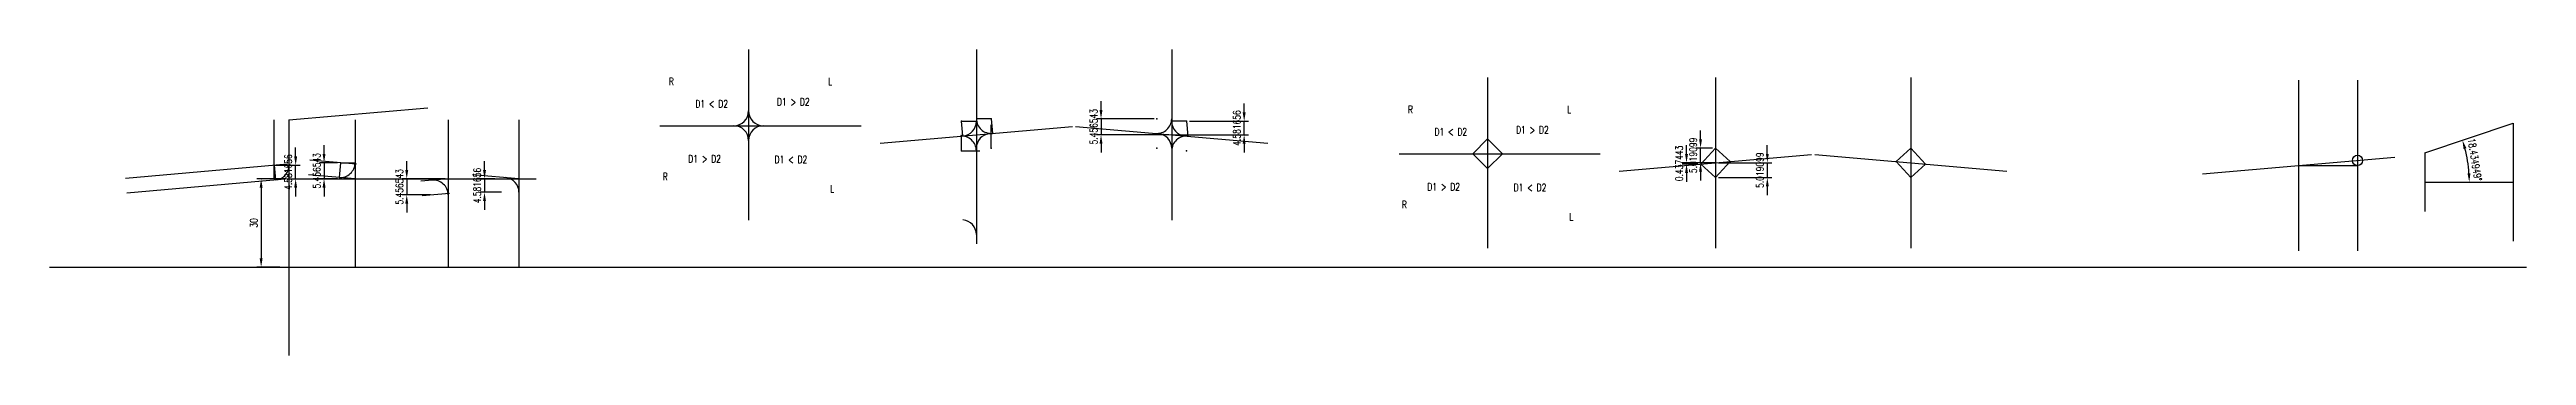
# Model space of a CAD drawing. Extents: x -2528 to 6089, y -2362 to 1067.
# Drawn here: x -2528 to -1687, y 441 to 545 of the extents above; entities that cross this region are included whole.
import ezdxf
from ezdxf.enums import TextEntityAlignment as Align

# ---------------------------------------------------------------- set-up
doc = ezdxf.new("R2010")
doc.units = 0
doc.header["$LTSCALE"] = 16
doc.header["$MEASUREMENT"] = 0
doc.layers.get('0').update_dxf_attribs({"linetype": 'CONTINUOUS'})
doc.layers.get('DEFPOINTS').update_dxf_attribs({"linetype": 'CONTINUOUS'})
doc.styles.add('ROMANS', font='ROMANS.shx', dxfattribs={"width": 0.75, "height": 2.5})
doc.dimstyles.get("Standard").update_dxf_attribs({"dimtxt": 0.18, "dimasz": 3, "dimexe": 2, "dimexo": 1.25, "dimgap": 1.25, "dimtad": 1, "dimzin": 0, "dimdsep": 46, "dimtxsty": 'ROMANS', "dimcen": 0, "dimclrd": 2, "dimclre": 2, "dimclrt": 2, "dimadec": 0, "dimazin": 0, "dimtfac": 1, "dimtix": 1, "dimtofl": 0, "dimtmove": 0, "dimatfit": 1, "dimfxl": 0, "dimtvp": 1, "dimtolj": 1, "dimtzin": 0, "dimarcsym": 0})
doc.dimstyles.new('STANDARD$0', dxfattribs={"dimtxt": 0.18, "dimasz": 3, "dimexe": 2, "dimexo": 1.25, "dimgap": 1.25, "dimtad": 1, "dimzin": 0, "dimdsep": 46, "dimtxsty": 'ROMANS', "dimcen": 0, "dimclrd": 2, "dimclre": 2, "dimclrt": 2, "dimadec": 0, "dimazin": 0, "dimtfac": 1, "dimtix": 1, "dimtofl": 0, "dimtmove": 0, "dimatfit": 1, "dimfxl": 0, "dimtvp": 1, "dimtolj": 1, "dimtzin": 0, "dimarcsym": 0})

msp = doc.modelspace()

# ---------------------------------------------------------------- texts
at = {"color": 3, "style": 'ROMANS', "width": 0.75}
for s, p in [('R', (-2317.1267711, 534.2899491)), ('L', (-2263.2174005, 534.2899491)), ('D1 < D2', (-2303.4278358, 526.720321)), ('D1 > D2', (-2275.7076085, 527.3645379)), ('R', (-2066.0429544, 524.7771775)), ('L', (-2012.1335838, 524.7771775)), ('D1 < D2', (-2052.3440191, 517.2075494)), ('D1 > D2', (-2024.6237919, 517.8517663)), ('D1 > D2', (-2305.8452903, 508.0378218)), ('D1 < D2', (-2276.5134401, 507.7962416)), ('R', (-2319.221909, 501.9982259)), ('L', (-2262.4921682, 497.8107661)), ('D1 > D2', (-2054.7614736, 498.5250503)), ('D1 < D2', (-2025.4296234, 498.2834701)), ('R', (-2068.1380923, 492.4854543)), ('L', (-2011.4083515, 488.2979945))]:
    msp.add_text(s, height=2.5, dxfattribs=at).set_placement(p, align=Align.MIDDLE)

# ---------------------------------------------------------------- blocks, each defined once
blk = doc.blocks.new('*D134')
at = {"color": 2, "linetype": 'ByBlock', "lineweight": -2, "transparency": 16777216}
for p, q in [((-2448.05, 501.24), (-2458, 501.24)), ((-2456.5, 498.24), (-2456.5, 474.24)), ((-2450.11, 471.24), (-2458, 471.24))]:
    blk.add_line(p, q, dxfattribs=at)
at = {"color": 2, "transparency": 16777216}
for points in [[(-2457, 498.24), (-2456, 498.24), (-2456.5, 501.24)], [(-2457, 474.24), (-2456, 474.24), (-2456.5, 471.24)]]:
    blk.add_solid(points, dxfattribs=at)
at = {"layer": 'DEFPOINTS', "color": 0, "transparency": 16777216}
for p in [(-2447.05, 501.24), (-2456.5, 471.24), (-2449.11, 471.24)]:
    blk.add_point(p, dxfattribs=at)
at = {"color": 3, "transparency": 16777216, "insert": (-2459, 486.24), "char_height": 2.5, "attachment_point": 5, "rotation": 90, "style": 'ROMANS'}
blk.add_mtext('\\A1;30', dxfattribs=at)
blk = doc.blocks.new('*D135')
at = {"color": 2, "linetype": 'ByBlock', "lineweight": -2, "transparency": 16777216}
for p, q in [((-2451.05, 505.82), (-2443.27, 505.82)), ((-2444.77, 508.82), (-2444.77, 511.82)), ((-2444.77, 501.24), (-2444.77, 505.82)), ((-2446.05, 501.24), (-2443.27, 501.24)), ((-2444.77, 498.24), (-2444.77, 495.24))]:
    blk.add_line(p, q, dxfattribs=at)
at = {"color": 2, "transparency": 16777216}
for points in [[(-2445.27, 508.82), (-2444.27, 508.82), (-2444.77, 505.82)], [(-2445.27, 498.24), (-2444.27, 498.24), (-2444.77, 501.24)]]:
    blk.add_solid(points, dxfattribs=at)
at = {"layer": 'DEFPOINTS', "color": 0, "transparency": 16777216}
for p in [(-2452.05, 505.82), (-2444.77, 505.82), (-2447.05, 501.24)]:
    blk.add_point(p, dxfattribs=at)
at = {"color": 3, "transparency": 16777216, "insert": (-2447.27, 503.53), "char_height": 2.5, "attachment_point": 5, "rotation": 90, "style": 'ROMANS'}
blk.add_mtext('\\A1;4.581656', dxfattribs=at)
blk = doc.blocks.new('*D136')
at = {"color": 2, "linetype": 'ByBlock', "lineweight": -2, "transparency": 16777216}
for p, q in [((-2430.59, 506.69), (-2436.62, 506.69)), ((-2435.12, 509.69), (-2435.12, 512.69)), ((-2435.12, 506.69), (-2435.12, 501.24)), ((-2430.59, 501.24), (-2436.62, 501.24)), ((-2435.12, 498.24), (-2435.12, 495.24))]:
    blk.add_line(p, q, dxfattribs=at)
at = {"color": 2, "transparency": 16777216}
for points in [[(-2435.62, 509.69), (-2434.62, 509.69), (-2435.12, 506.69)], [(-2435.62, 498.24), (-2434.62, 498.24), (-2435.12, 501.24)]]:
    blk.add_solid(points, dxfattribs=at)
at = {"layer": 'DEFPOINTS', "color": 0, "transparency": 16777216}
for p in [(-2429.59, 506.69), (-2435.12, 501.24), (-2429.59, 501.24)]:
    blk.add_point(p, dxfattribs=at)
at = {"color": 3, "transparency": 16777216, "insert": (-2437.62, 503.96), "char_height": 2.5, "attachment_point": 5, "rotation": 90, "style": 'ROMANS'}
blk.add_mtext('\\A1;5.456543', dxfattribs=at)
blk = doc.blocks.new('*D137')
at = {"color": 2, "linetype": 'ByBlock', "lineweight": -2, "transparency": 16777216}
for p, q in [((-2407.03, 504.24), (-2407.03, 507.24)), ((-2393.98, 501.24), (-2408.53, 501.24)), ((-2407.03, 501.24), (-2407.03, 495.78)), ((-2398.98, 495.78), (-2408.53, 495.78)), ((-2407.03, 492.78), (-2407.03, 489.78))]:
    blk.add_line(p, q, dxfattribs=at)
at = {"color": 2, "transparency": 16777216}
for points in [[(-2407.53, 504.24), (-2406.53, 504.24), (-2407.03, 501.24)], [(-2407.53, 492.78), (-2406.53, 492.78), (-2407.03, 495.78)]]:
    blk.add_solid(points, dxfattribs=at)
at = {"layer": 'DEFPOINTS', "color": 0, "transparency": 16777216}
for p in [(-2392.98, 501.24), (-2407.03, 495.78), (-2397.98, 495.78)]:
    blk.add_point(p, dxfattribs=at)
at = {"color": 3, "transparency": 16777216, "insert": (-2409.53, 498.51), "char_height": 2.5, "attachment_point": 5, "rotation": 90, "style": 'ROMANS'}
blk.add_mtext('\\A1;5.456543', dxfattribs=at)
blk = doc.blocks.new('*D138')
at = {"color": 2, "linetype": 'ByBlock', "lineweight": -2, "transparency": 16777216}
for p, q in [((-2380.61, 504.24), (-2380.61, 507.24)), ((-2377.14, 501.24), (-2382.11, 501.24)), ((-2374.89, 496.65), (-2382.11, 496.65)), ((-2380.61, 501.24), (-2380.61, 496.65)), ((-2380.61, 493.65), (-2380.61, 490.65))]:
    blk.add_line(p, q, dxfattribs=at)
at = {"color": 2, "transparency": 16777216}
for points in [[(-2381.11, 504.24), (-2380.11, 504.24), (-2380.61, 501.24)], [(-2381.11, 493.65), (-2380.11, 493.65), (-2380.61, 496.65)]]:
    blk.add_solid(points, dxfattribs=at)
at = {"layer": 'DEFPOINTS', "color": 0, "transparency": 16777216}
for p in [(-2380.61, 496.65), (-2376.14, 501.24), (-2373.89, 496.65)]:
    blk.add_point(p, dxfattribs=at)
at = {"color": 3, "transparency": 16777216, "insert": (-2383.11, 498.94), "char_height": 2.5, "attachment_point": 5, "rotation": 90, "style": 'ROMANS'}
blk.add_mtext('\\A1;4.581656', dxfattribs=at)
blk = doc.blocks.new('*D139')
at = {"color": 2, "linetype": 'ByBlock', "lineweight": -2, "transparency": 16777216}
for p, q in [((-2171.17, 524.65), (-2171.17, 527.65)), ((-2153.17, 521.65), (-2172.67, 521.65)), ((-2148.17, 516.2), (-2172.67, 516.2)), ((-2171.17, 521.65), (-2171.17, 516.2)), ((-2171.17, 513.2), (-2171.17, 510.2))]:
    blk.add_line(p, q, dxfattribs=at)
at = {"color": 2, "transparency": 16777216}
for points in [[(-2171.67, 524.65), (-2170.67, 524.65), (-2171.17, 521.65)], [(-2171.67, 513.2), (-2170.67, 513.2), (-2171.17, 516.2)]]:
    blk.add_solid(points, dxfattribs=at)
at = {"layer": 'DEFPOINTS', "color": 0, "transparency": 16777216}
for p in [(-2171.17, 516.2), (-2152.17, 521.65), (-2147.17, 516.2)]:
    blk.add_point(p, dxfattribs=at)
at = {"color": 3, "transparency": 16777216, "insert": (-2173.67, 518.92), "char_height": 2.5, "attachment_point": 5, "rotation": 90, "style": 'ROMANS'}
blk.add_mtext('\\A1;5.456543', dxfattribs=at)
blk = doc.blocks.new('*D140')
at = {"color": 2, "linetype": 'ByBlock', "lineweight": -2, "transparency": 16777216}
for p, q in [((-2122.55, 523.78), (-2122.55, 526.78)), ((-2146.17, 516.2), (-2121.05, 516.2)), ((-2141.17, 520.78), (-2121.05, 520.78)), ((-2122.55, 516.2), (-2122.55, 520.78)), ((-2122.55, 513.2), (-2122.55, 510.2))]:
    blk.add_line(p, q, dxfattribs=at)
at = {"color": 2, "transparency": 16777216}
for points in [[(-2123.05, 523.78), (-2122.05, 523.78), (-2122.55, 520.78)], [(-2123.05, 513.2), (-2122.05, 513.2), (-2122.55, 516.2)]]:
    blk.add_solid(points, dxfattribs=at)
at = {"layer": 'DEFPOINTS', "color": 0, "transparency": 16777216}
for p in [(-2147.17, 516.2), (-2142.17, 520.78), (-2122.55, 520.78)]:
    blk.add_point(p, dxfattribs=at)
at = {"color": 3, "transparency": 16777216, "insert": (-2125.05, 518.49), "char_height": 2.5, "attachment_point": 5, "rotation": 90, "style": 'ROMANS'}
blk.add_mtext('\\A1;4.581656', dxfattribs=at)
blk = doc.blocks.new('*D141')
at = {"color": 2, "linetype": 'ByBlock', "lineweight": -2, "transparency": 16777216}
for p, q in [((-1968.44, 506.68), (-1973.77, 506.68)), ((-1968.44, 506.25), (-1973.77, 506.25)), ((-1972.27, 509.68), (-1972.27, 512.68)), ((-1972.27, 506.25), (-1972.27, 506.68)), ((-1972.27, 503.25), (-1972.27, 500.25))]:
    blk.add_line(p, q, dxfattribs=at)
at = {"color": 2, "transparency": 16777216}
for points in [[(-1972.77, 509.68), (-1971.77, 509.68), (-1972.27, 506.68)], [(-1972.77, 503.25), (-1971.77, 503.25), (-1972.27, 506.25)]]:
    blk.add_solid(points, dxfattribs=at)
at = {"layer": 'DEFPOINTS', "color": 0, "transparency": 16777216}
for p in [(-1972.27, 506.68), (-1967.44, 506.68), (-1967.44, 506.25)]:
    blk.add_point(p, dxfattribs=at)
at = {"color": 3, "transparency": 16777216, "insert": (-1974.77, 506.46), "char_height": 2.5, "attachment_point": 5, "rotation": 90, "style": 'ROMANS'}
blk.add_mtext('\\A1;0.437443', dxfattribs=at)
blk = doc.blocks.new('*D142')
at = {"color": 2, "linetype": 'ByBlock', "lineweight": -2, "transparency": 16777216}
for p, q in [((-1967.51, 514.7), (-1967.51, 517.7)), ((-1963.44, 511.7), (-1969.01, 511.7)), ((-1964.85, 506.68), (-1969.01, 506.68)), ((-1967.51, 506.68), (-1967.51, 511.7)), ((-1967.51, 503.68), (-1967.51, 500.68))]:
    blk.add_line(p, q, dxfattribs=at)
at = {"color": 2, "transparency": 16777216}
for points in [[(-1968.01, 514.7), (-1967.01, 514.7), (-1967.51, 511.7)], [(-1968.01, 503.68), (-1967.01, 503.68), (-1967.51, 506.68)]]:
    blk.add_solid(points, dxfattribs=at)
at = {"layer": 'DEFPOINTS', "color": 0, "transparency": 16777216}
for p in [(-1967.51, 511.7), (-1963.85, 506.68), (-1962.44, 511.7)]:
    blk.add_point(p, dxfattribs=at)
at = {"color": 3, "transparency": 16777216, "insert": (-1970.01, 509.19), "char_height": 2.5, "attachment_point": 5, "rotation": 90, "style": 'ROMANS'}
blk.add_mtext('\\A1;5.019099', dxfattribs=at)
blk = doc.blocks.new('*D143')
at = {"color": 2, "linetype": 'ByBlock', "lineweight": -2, "transparency": 16777216}
for p, q in [((-1961.44, 506.68), (-1943.32, 506.68)), ((-1944.82, 509.68), (-1944.82, 512.68)), ((-1944.82, 506.68), (-1944.82, 501.66)), ((-1961.44, 501.66), (-1943.32, 501.66)), ((-1944.82, 498.66), (-1944.82, 495.66))]:
    blk.add_line(p, q, dxfattribs=at)
at = {"color": 2, "transparency": 16777216}
for points in [[(-1945.32, 509.68), (-1944.32, 509.68), (-1944.82, 506.68)], [(-1945.32, 498.66), (-1944.32, 498.66), (-1944.82, 501.66)]]:
    blk.add_solid(points, dxfattribs=at)
at = {"layer": 'DEFPOINTS', "color": 0, "transparency": 16777216}
for p in [(-1962.44, 506.68), (-1962.44, 501.66), (-1944.82, 501.66)]:
    blk.add_point(p, dxfattribs=at)
at = {"color": 3, "transparency": 16777216, "insert": (-1947.32, 504.17), "char_height": 2.5, "attachment_point": 5, "rotation": 90, "style": 'ROMANS'}
blk.add_mtext('\\A1;5.019099', dxfattribs=at)
blk = doc.blocks.new('*D144')
at = {"color": 2, "linetype": 'ByBlock', "lineweight": -2, "transparency": 16777216}
blk.add_arc((-1751.5, 500.1), 45.14, 3.80871, 14.62624, dxfattribs=at)
at = {"color": 2, "transparency": 16777216}
for points in [[(-1708.3, 511.35), (-1707.35, 511.64), (-1708.68, 514.37)], [(-1705.96, 503.11), (-1706.96, 503.08), (-1706.36, 500.1)]]:
    blk.add_solid(points, dxfattribs=at)
at = {"layer": 'DEFPOINTS', "color": 0, "transparency": 16777216}
for p in [(-1691.5, 520.1), (-1721.5, 510.1), (-1706.62, 504.93), (-1721.5, 500.1), (-1691.5, 500.1)]:
    blk.add_point(p, dxfattribs=at)
at = {"color": 3, "transparency": 16777216, "insert": (-1704.48, 507.73), "char_height": 2.5, "attachment_point": 5, "rotation": 279.21747, "style": 'ROMANS'}
blk.add_mtext('\\A1;18.434949°', dxfattribs=at)

# ---------------------------------------------------------------- dimensions: what is measured, and where the dimension line sits
at = {"color": 0}
for base, p1, p2, override, picture, middle in [((-2171.16965819, 516.19554803), (-2152.16564279, 521.65209054), (-2147.16564279, 516.19554803), {"dimtxt": 3, "dimexe": 1.5, "dimexo": 1, "dimdec": 6, "dimclrt": 3, "dimtofl": 1, "dimatfit": 0, "dimtvp": 0, "dimarcsym": 1}, '*D139', (-2173.66965819, 518.92381929)), ((-2122.5522664, 520.7772039), (-2147.1656428, 516.195548), (-2142.1656428, 520.7772039), {"dimtxt": 3, "dimexe": 1.5, "dimexo": 1, "dimdec": 6, "dimclrt": 3, "dimtofl": 1, "dimatfit": 0, "dimtvp": 0, "dimarcsym": 1}, '*D140', (-2125.0522664, 518.486376)), ((-1972.2742175, 506.6827764), (-1967.4421815, 506.2453331), (-1967.4421815, 506.6827764), {"dimtxt": 3, "dimexe": 1.5, "dimexo": 1, "dimdec": 6, "dimclrt": 3, "dimtofl": 1, "dimatfit": 0, "dimtvp": 0, "dimarcsym": 1}, '*D141', (-1974.7742175, 506.4640548)), ((-1967.5095946, 511.7018756), (-1963.8543395, 506.6827764), (-1962.4421815, 511.7018756), {"dimtxt": 3, "dimexe": 1.5, "dimexo": 1, "dimdec": 6, "dimclrt": 3, "dimtofl": 1, "dimatfit": 0, "dimtvp": 0, "dimarcsym": 1}, '*D142', (-1970.0095946, 509.192326)), ((-2444.7731278, 505.8168427), (-2447.0506149, 501.2351869), (-2452.0506149, 505.8168427), {"dimtxt": 3, "dimexe": 1.5, "dimexo": 1, "dimdec": 6, "dimclrt": 3, "dimtofl": 1, "dimatfit": 0, "dimtvp": 0, "dimarcsym": 1}, '*D135', (-2447.2731278, 503.5260148)), ((-2435.11520226, 501.23518686), (-2429.58707599, 506.69172937), (-2429.58707599, 501.23518686), {"dimtxt": 3, "dimexe": 1.5, "dimexo": 1, "dimdec": 6, "dimclrt": 3, "dimtofl": 1, "dimatfit": 0, "dimtvp": 0, "dimarcsym": 1}, '*D136', (-2437.61520226, 503.96345812)), ((-2407.0275842785, 495.7786443589), (-2392.9799150815, 501.2351868643), (-2397.9799150815, 495.7786443589), {"dimtxt": 3, "dimexe": 1.5, "dimexo": 1, "dimdec": 6, "dimclrt": 3, "dimtofl": 1, "dimatfit": 0, "dimtvp": 0, "dimarcsym": 1}, '*D137', (-2409.5275842785, 498.5069156116)), ((-2380.6064035, 496.653531), (-2376.1379392, 501.2351869), (-2373.8944003, 496.653531), {"dimtxt": 3, "dimexe": 1.5, "dimexo": 1, "dimdec": 6, "dimclrt": 3, "dimtofl": 1, "dimatfit": 0, "dimtvp": 0, "dimarcsym": 1}, '*D138', (-2383.1064035, 498.9443589)), ((-1944.8229753, 501.6636772), (-1962.4421815, 506.6827764), (-1962.4421815, 501.6636772), {"dimtxt": 3, "dimexe": 1.5, "dimexo": 1, "dimdec": 6, "dimclrt": 3, "dimtofl": 1, "dimatfit": 0, "dimtvp": 0, "dimarcsym": 1}, '*D143', (-1947.3229753, 504.1732268)), ((-2456.496884, 471.2351869), (-2447.0506149, 501.2351869), (-2449.1059679, 471.2351869), {"dimtxt": 3, "dimexe": 1.5, "dimexo": 1, "dimdec": 0, "dimclrt": 3, "dimtofl": 1, "dimatfit": 0, "dimtvp": 0, "dimarcsym": 1}, '*D134', (-2458.996884, 486.2351869))]:
    dim = msp.add_linear_dim(base=base, p1=p1, p2=p2, angle=90, dimstyle='STANDARD$0', override=override, dxfattribs=at)
    dim.commit()
    dim.dimension.update_dxf_attribs({"geometry": picture, "text_midpoint": middle})
dim = msp.add_angular_dim_2l(base=(-1706.6214616, 504.9286165), line1=((-1721.500458, 500.0967955), (-1691.500458, 500.0967955)), line2=((-1721.500458, 510.0967955), (-1691.500458, 520.0967955)), dimstyle='Standard', override={"dimtxt": 3, "dimexe": 1.5, "dimexo": 1, "dimdec": 0, "dimclrt": 3, "dimadec": 6, "dimtofl": 1, "dimatfit": 0, "dimtvp": 0, "dimarcsym": 1}, dxfattribs=at)
dim.commit()
dim.dimension.update_dxf_attribs({"geometry": '*D144', "text_midpoint": (-1704.4772384, 507.7276135)})

# ---------------------------------------------------------------- linework, layer by layer
at = {"color": 0}
for p, q in [((-2290.9186502, 545.1475177), (-2290.9186502, 487.2435783)), ((-2213.5259981, 545.1475177), (-2213.5259981, 479.1381031)), ((-2147.1656428, 545.1475177), (-2147.1656428, 487.2435783)), ((-2039.8348336, 535.6347461), (-2039.8348336, 477.7308067)), ((-1962.4421815, 535.6347461), (-1962.4421815, 477.7308067)), ((-1896.0818261, 535.6347461), (-1896.0818261, 477.7308067)), ((-1764.3326481, 534.7026641), (-1764.3326481, 476.7987247)), ((-1744.3326481, 534.7026641), (-1744.3326481, 476.7987247)), ((-2447.0506149, 521.2351869), (-2399.8783118, 525.3622286)), ((-2452.0506149, 501.2351869), (-2452.0506149, 521.2351869)), ((-2447.0506149, 521.2351869), (-2447.0506149, 441.2351869)), ((-2424.587076, 521.2351869), (-2424.587076, 471.2351869)), ((-2392.9799151, 521.2351869), (-2392.9799151, 471.2351869)), ((-2368.8944003, 521.2351869), (-2368.8944003, 471.2351869)), ((-2320.9995822, 519.2755428), (-2252.7010587, 519.2755428)), ((-2246.180239, 513.3386721), (-2180.8717573, 519.0524239)), ((-2218.0902194, 515.7962304), (-2218.5259981, 520.7772039)), ((-2218.5259981, 520.7772039), (-2213.5259981, 520.7772039)), ((-2218.5259981, 510.7390055), (-2218.5259981, 516.195548)), ((-2208.5259981, 521.6520905), (-2213.5259981, 521.6520905)), ((-2208.5259981, 521.6520905), (-2208.0902194, 516.671117)), ((-2208.5259981, 511.6138922), (-2208.5259981, 519.5463647)), ((-2179.8198836, 519.0524239), (-2114.511402, 513.3386721)), ((-2142.1656428, 520.7772039), (-2147.1656428, 520.7772039)), ((-2147.1656428, 516.195548), (-2139.8241923, 516.195548)), ((-2142.1656428, 520.7772039), (-2141.7298641, 515.719979)), ((-2044.8348336, 509.7627712), (-2039.8348336, 514.7627712)), ((-2039.8348336, 514.7627712), (-2034.8348336, 509.7627712)), ((-1721.500458, 510.0967955), (-1691.500458, 520.0967955)), ((-1691.500458, 520.0967955), (-1691.500458, 480.0967955)), ((-2447.4863936, 506.2161604), (-2502.5503497, 501.3986884)), ((-2452.0506149, 505.8168427), (-2444.9645182, 505.8168427)), ((-2452.0506149, 505.8168427), (-2451.6148362, 500.8358692)), ((-2424.1512973, 506.2161604), (-2439.9616719, 507.5993889)), ((-2429.587076, 506.6917294), (-2430.0228547, 501.7107559)), ((-2429.587076, 506.6917294), (-2424.587076, 506.6917294)), ((-2218.5259981, 510.7390055), (-2212.3302291, 510.7390055)), ((-2069.9157655, 509.7627712), (-2001.617242, 509.7627712)), ((-2039.8348336, 504.7627712), (-2044.8348336, 509.7627712)), ((-2034.8348336, 509.7627712), (-2039.8348336, 504.7627712)), ((-1995.0964223, 503.8259005), (-1929.7879406, 509.5396523)), ((-1962.4421815, 506.6827764), (-1968.6640072, 506.6827764)), ((-1967.4421815, 506.2453331), (-1962.4421815, 511.7018756)), ((-1962.4421815, 501.6636772), (-1967.4421815, 506.2453331)), ((-1962.4421815, 511.7018756), (-1957.4421815, 507.1202198)), ((-1957.4421815, 507.1202198), (-1962.4421815, 501.6636772)), ((-1928.736067, 509.5396523), (-1863.4275853, 503.8259005)), ((-1901.0818261, 507.1202198), (-1896.0818261, 511.7018756)), ((-1896.0818261, 501.6636772), (-1901.0818261, 507.1202198)), ((-1896.0818261, 511.7018756), (-1891.0818261, 506.2453331)), ((-1891.0818261, 506.2453331), (-1896.0818261, 501.6636772)), ((-1796.986889, 502.8938185), (-1731.6784073, 508.6075703)), ((-1764.3326481, 505.7506944), (-1744.3326481, 505.7506944)), ((-1721.500458, 510.0967955), (-1721.500458, 490.0967955)), ((-2447.0506149, 501.2351869), (-2502.114571, 496.4177149)), ((-2447.0506149, 501.2351869), (-2363.0780002, 501.2351869)), ((-2424.587076, 501.2351869), (-2440.3974506, 502.6184154)), ((-2392.9799151, 501.2351869), (-2402.270187, 500.4223934)), ((-2368.8944003, 501.2351869), (-2384.7047749, 502.6184154)), ((-1721.500458, 500.0967955), (-1691.500458, 500.0967955)), ((-2392.5441364, 496.2542134), (-2401.8344083, 495.4414199)), ((-2528.376886, 471.2351869), (-1686.932189, 471.2351869))]:
    msp.add_line(p, q, dxfattribs=at)
msp.add_circle((-1744.3326481, 507.5004677), 1.7497733, dxfattribs=at)
for centre, start, end in [((-2295.9186502, 524.2755428), 270, 0), ((-2285.9186502, 524.2755428), 180, 270), ((-2295.9186502, 514.2755428), 0, 90), ((-2285.9186502, 514.2755428), 90, 180), ((-2218.5259981, 510.7390055), 0, 95), ((-2218.5259981, 520.7772039), 275, 0), ((-2208.5259981, 521.6520905), 180, 275), ((-2208.5259981, 511.6138922), 95, 180), ((-2152.1656428, 511.6138922), 0, 85), ((-2142.1656428, 520.7772039), 180, 265), ((-2452.0506149, 505.8168427), 275, 0), ((-2429.587076, 506.6917294), 265, 0), ((-2397.9799151, 495.7786444), 0, 95), ((-2373.8944003, 496.653531), 0, 85), ((-2218.5259981, 482.3152632), 0, 85)]:
    msp.add_arc(centre, 5, start, end, dxfattribs=at)
at = {"color": 1}
for centre, start, end in [((-2152.1656428, 521.6520905), 265, 0), ((-2142.1656428, 510.7390055), 85, 180)]:
    msp.add_arc(centre, 5, start, end, dxfattribs=at)
at = {"color": 0}
for p in [(-2218.5259981, 520.7772039), (-2208.5259981, 521.6520905), (-2152.1656428, 521.6520905), (-2142.1656428, 520.7772039), (-2218.5259981, 510.7390055), (-2208.5259981, 511.6138922), (-2152.1656428, 511.6138922), (-2142.1656428, 510.7390055)]:
    msp.add_point(p, dxfattribs=at)

msp.set_redraw_order([(e.dxf.handle, doc.entitydb.next_handle()) for e in msp.query("TEXT MTEXT ATTDEF DIMENSION ARC_DIMENSION")])  # texts and dimensions are drawn at this point

doc.saveas('drawing.dxf')
